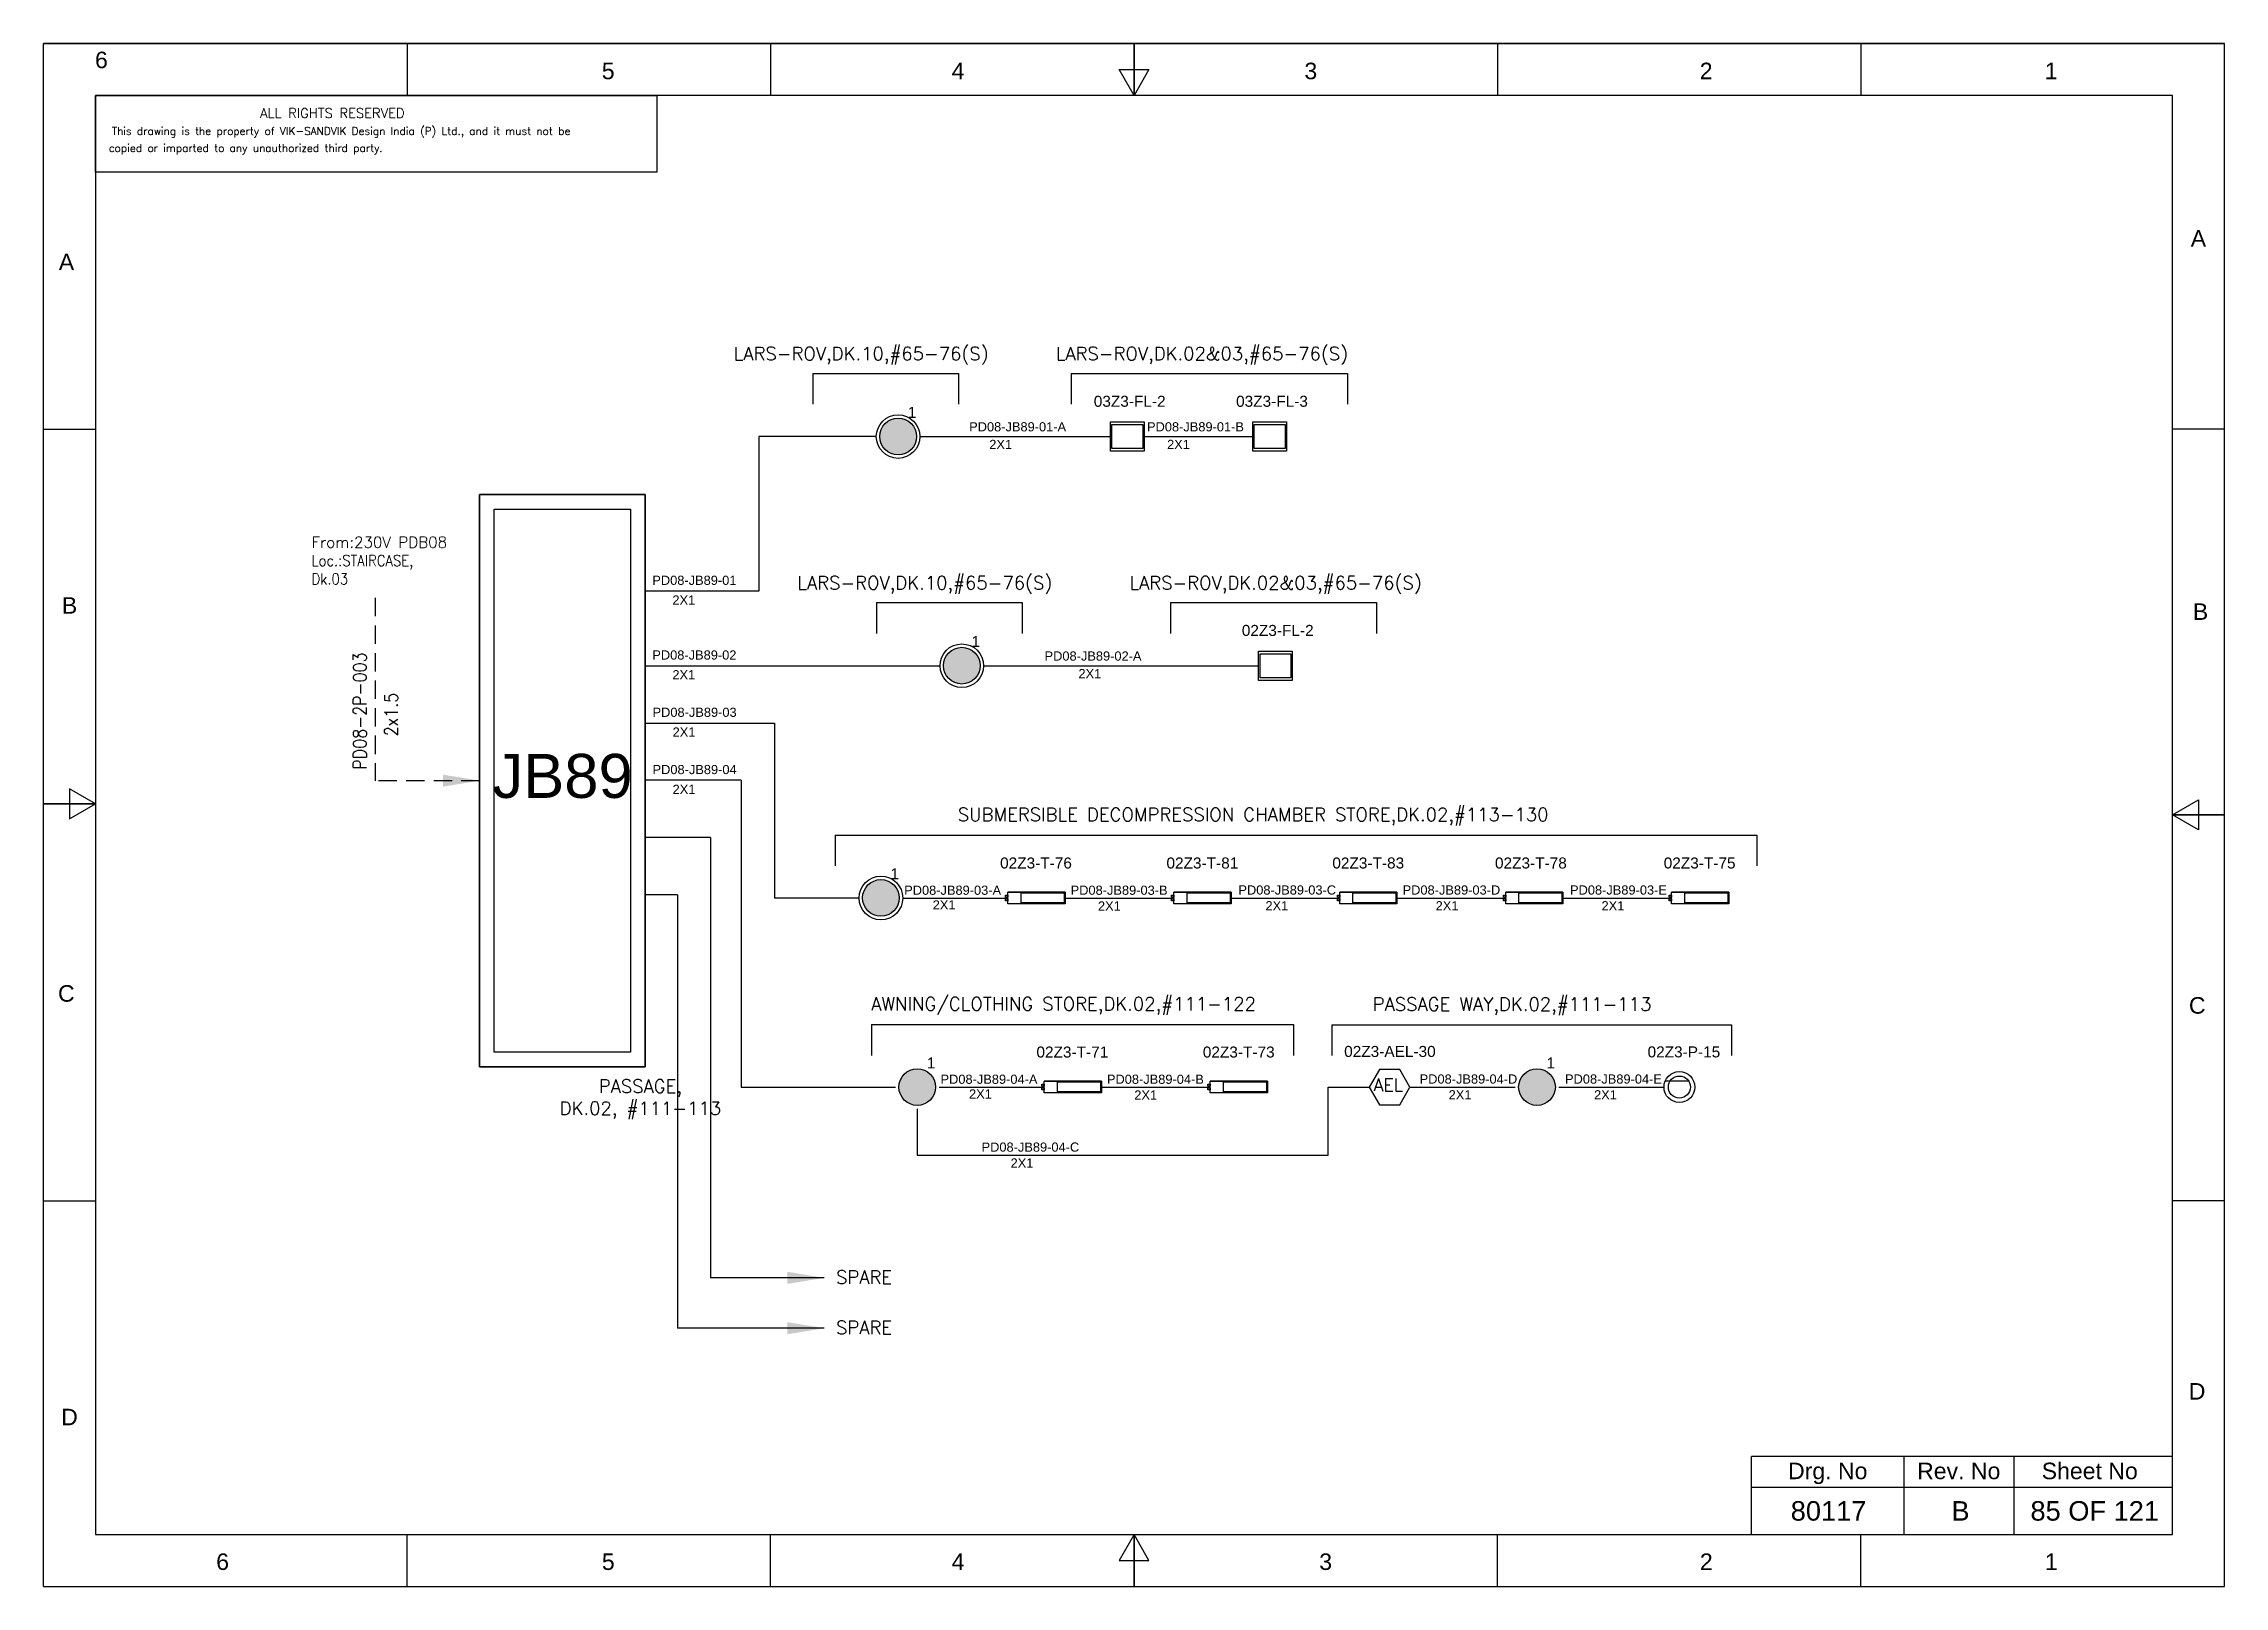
# Model space of a CAD drawing. Header units: inches. Extents: x -3311 to 1429, y -713 to 2436.
# Drawn here: x -2649.9 to -2352.9, y -152.6 to 57.4 of the extents above; entities that cross this region are included whole.
import ezdxf
from ezdxf.enums import TextEntityAlignment as Align

# ---------------------------------------------------------------- set-up
doc = ezdxf.new("R2010")
doc.units = ezdxf.units.IN
doc.linetypes.add('HIDDEN', pattern=[0.375, 0.25, -0.125])
doc.linetypes.add('SOLID', pattern=[0])
for name, color, linetype, lineweight in [('ELEC_TXT-025', 1, 'Continuous', 25), ('HEL-025', 1, 'Continuous', 25), ('HEL-035', 2, 'Continuous', 35)]:
    doc.layers.add(name, color=color, linetype=linetype, lineweight=lineweight)
doc.layers.add('LINE', color=3, linetype='SOLID')
doc.styles.add('_NORMAL', font='arial.ttf')
doc.styles.add('ROMANS', font='simplex.shx', dxfattribs={"width": 0.88})
doc.styles.get("Standard").update_dxf_attribs({"font": 'arial.ttf'})
doc.dimstyles.get("Standard").update_dxf_attribs({"dimtxt": 0.18, "dimasz": 0.18, "dimexe": 0.18, "dimexo": 0.0625, "dimgap": 0.09, "dimtad": 0, "dimtih": 1, "dimtoh": 1, "dimdec": 4, "dimzin": 0, "dimdsep": 46, "dimtxsty": 'Standard', "dimcen": 0.09, "dimadec": 0, "dimazin": 0, "dimtfac": 1, "dimtdec": 4, "dimtofl": 0, "dimtmove": 0, "dimatfit": 3, "dimfxl": 1, "dimtolj": 1, "dimtzin": 0, "dimarcsym": 0})
pattern_1 = [(0, (0, 0), (0, 6.985), [5.08, -1.905]), (90, (0, 0), (-6.985, 4e-16), [5.08, -1.905])]

msp = doc.modelspace()

# ---------------------------------------------------------------- texts
at = {"color": 7}
for s, p in [('PD08-JB89-01-A', (-2523.81, 4.63, 0.08)), ('2X1', (-2521.07, 2.23)), ('PD08-JB89-01-B', (-2499.59, 4.63, 0.08)), ('2X1', (-2496.86, 2.23)), ('PD08-JB89-01', (-2566.96, -16.27)), ('2X1', (-2564.23, -18.96)), ('PD08-JB89-02', (-2566.96, -26.44)), ('PD08-JB89-02-A', (-2513.54, -26.58, 0.08)), ('2X1', (-2564.23, -29.13)), ('2X1', (-2508.93, -28.98)), ('PD08-JB89-03', (-2566.93, -34.24)), ('2X1', (-2564.2, -36.93)), ('PD08-JB89-04', (-2566.93, -42.04)), ('2X1', (-2564.2, -44.73)), ('PD08-JB89-03-A', (-2532.66, -58.47, 0.03)), ('2X1', (-2528.78, -60.47)), ('PD08-JB89-03-B', (-2509.99, -58.47, 0.03)), ('2X1', (-2506.27, -60.62, -0.03)), ('PD08-JB89-03-C', (-2487.14, -58.44, 0.08)), ('2X1', (-2483.46, -60.59)), ('PD08-JB89-03-D', (-2464.78, -58.44, 0.11)), ('2X1', (-2460.28, -60.59)), ('PD08-JB89-03-E', (-2441.98, -58.44, 0.14)), ('2X1', (-2437.69, -60.59)), ('PD08-JB89-04-A', (-2527.71, -84.21, 0.03)), ('PD08-JB89-04-B', (-2505.05, -84.21, 0.03)), ('PD08-JB89-04-D', (-2462.46, -84.18, 0.16)), ('PD08-JB89-04-E', (-2442.66, -84.18, 0.16)), ('2X1', (-2523.83, -86.21)), ('2X1', (-2501.32, -86.36, -0.03)), ('2X1', (-2458.51, -86.33)), ('2X1', (-2438.71, -86.33)), ('PD08-JB89-04-C', (-2522.12, -93.45, 0.16)), ('2X1', (-2518.17, -95.61))]:
    msp.add_text(s, height=1.25, dxfattribs=at).set_placement(p)
at = {"color": 7, "lineweight": 30}
msp.add_text('JB89 ', height=6, dxfattribs=at).set_placement((-2578.02, -42.28), align=Align.MIDDLE_CENTER)
at = {"color": 7}
for s, height, p in [('Drg. No', 2.246, (-2406.88, -136.92)), ('Rev. No', 2.246, (-2389.04, -136.92)), ('Sheet No', 2.246, (-2371.2, -136.92)), ('80117', 2.653, (-2406.77, -142.36)), ('B', 2.65, (-2388.8, -142.36)), ('85 OF 121', 2.653, (-2370.52, -142.36))]:
    msp.add_text(s, height=height, dxfattribs=at).set_placement(p, align=Align.MIDDLE_CENTER)
at = {"color": 7, "char_height": 1.8, "attachment_point": 1, "style": '_NORMAL'}
for s, insert, width in [('{\\Fromans|c0;\\C2;LARS-ROV,DK.10,#65-76(S)}', (-2555.88, 16.12, 0.22), 74.1776), ('{\\Fromans|c0;\\C2;LARS-ROV,DK.02&03,#65-76(S)}', (-2512.02, 16.12, 0.22), 74.1776), ('{\\Fromans|c0;\\C2;LARS-ROV,DK.10,#65-76(S)}', (-2547.21, -15.08, 0.22), 74.1776), ('{\\Fromans|c0;\\C2;LARS-ROV,DK.02&03,#65-76(S)}', (-2501.98, -15.08, 0.22), 74.1776), ('{\\Fromans|c0;\\C2;SUBMERSIBLE DECOMPRESSION CHAMBER STORE,DK.02,#113-130}', (-2525.36, -46.63, 0.22), 128.8823), ('{\\Fromans|c0;\\C2;AWNING/CLOTHING STORE,DK.02,#111-122}', (-2537.15, -72.43, 0.22), 74.1776), ('{\\Fromans|c0;\\C2;PASSAGE WAY,DK.02,#111-113}', (-2468.85, -72.45, 0.22), 74.1776), ('{\\Fromans|c0;\\C2;SPARE}', (-2541.94, -109.63), 8.1658), ('{\\Fromans|c0;\\C2;SPARE}', (-2541.94, -116.49), 8.1658)]:
    msp.add_mtext(s, dxfattribs=dict(at, insert=insert, width=width))
at = {"color": 7, "insert": (-2613.37, -9.71), "char_height": 1.5, "width": 36.8884, "attachment_point": 1}
msp.add_mtext('{\\Fromans|c0;\\C2;From:230V PDB08 \\P\\Fsimplex|c0;\\W0.88;Loc.:STAIRCASE,      \\PDk.03}', dxfattribs=at)
at = {"color": 7, "insert": (-2607.69, -41.43), "char_height": 1.8, "width": 17.1296, "attachment_point": 1, "rotation": 90, "style": '_NORMAL'}
msp.add_mtext('{\\Fromans|c0;\\W0.88;PD08-2P-003}', dxfattribs=at)
at = {"color": 7, "insert": (-2603.42, -36.87), "char_height": 1.8, "attachment_point": 1, "rotation": 90, "style": '_NORMAL'}
msp.add_mtext('{\\Fsimplex|c0;\\W0.88;2x1.5}', dxfattribs=at)
at = {"color": 7, "insert": (-2579.58, -83.64), "char_height": 1.8, "attachment_point": 1, "style": '_NORMAL'}
msp.add_mtext('\\pxqc;{\\Fromans|c0;\\C2;PASSAGE, \\PDK.02, #111-113}', dxfattribs=at)

# ---------------------------------------------------------------- blocks, each defined once
blk = doc.blocks.new('FIXED_KEY_SWITCH')
h = blk.add_hatch(color=1)
h.dxf.hatch_style = 1
edge = h.paths.add_edge_path()
edge.add_arc((848.13, 1737.46), 2.5, 0, 360)
at = {"color": 1}
blk.add_circle((848.13, 1737.46), 2.5, dxfattribs=at)
at = {"color": 7, "insert": (849.44, 1741.5), "char_height": 1.5, "attachment_point": 1, "style": '_NORMAL'}
blk.add_mtext_dynamic_manual_height_columns('1', width=1.5, gutter_width=7.5, heights=[0], dxfattribs=at)
blk = doc.blocks.new('SWT')
blk.add_blockref('FIXED_KEY_SWITCH', (0, 0))
blk.add_attdef('TAG_NO', (844.55, 1741.11), '', height=1.5)
blk = doc.blocks.new('13')
for points in [[(436.88, 1959.44), (441.46, 1959.44), (441.46, 1955.44), (436.88, 1955.44)], [(437.07, 1959.08), (441.26, 1959.08), (441.26, 1955.8), (437.07, 1955.8)]]:
    blk.add_lwpolyline(points, close=True)
blk = doc.blocks.new('LED FLOOD LIGHT 100W')
blk.add_blockref('13', (5123.55, -712.19))
blk.add_attdef('TAG_NO', (5558.98, 1249.67), '', height=1.5)
blk = doc.blocks.new('fr')
at = {"color": 7, "linetype": 'Continuous'}
for p, q in [((33763.99, 4500.4), (33466.99, 4500.4)), ((33466.99, 4500.4), (33763.99, 4500.4)), ((33466.99, 4290.33), (33466.99, 4500.4)), ((33516.49, 4500.4), (33516.49, 4493.33)), ((33565.99, 4500.4), (33565.99, 4493.33)), ((33615.49, 4500.4), (33615.49, 4493.33)), ((33615.49, 4493.33), (33615.49, 4500.4)), ((33615.49, 4500.4), (33615.49, 4493.33)), ((33664.99, 4500.4), (33664.99, 4493.33)), ((33714.49, 4500.4), (33714.49, 4493.33)), ((33763.99, 4290.33), (33763.99, 4500.4)), ((33763.99, 4290.33), (33763.99, 4500.4)), ((33615.49, 4493.33), (33613.45, 4496.87)), ((33613.45, 4496.87), (33617.53, 4496.87)), ((33617.53, 4496.87), (33615.49, 4493.33)), ((33756.92, 4493.33), (33474.06, 4493.33)), ((33474.06, 4493.33), (33474.06, 4297.41)), ((33756.92, 4297.41), (33756.92, 4493.33)), ((33466.99, 4447.89), (33474.06, 4447.89)), ((33763.99, 4447.89), (33756.92, 4447.89)), ((33474.06, 4396.87), (33470.53, 4398.91)), ((33470.53, 4398.91), (33470.53, 4394.83)), ((33466.99, 4396.87), (33474.06, 4396.87)), ((33474.06, 4396.87), (33466.99, 4396.87)), ((33466.99, 4396.87), (33474.06, 4396.87)), ((33470.53, 4394.83), (33474.06, 4396.87)), ((33756.92, 4395.37), (33760.45, 4397.41)), ((33760.45, 4397.41), (33760.45, 4393.33)), ((33763.99, 4395.37), (33756.92, 4395.37)), ((33760.45, 4393.33), (33756.92, 4395.37)), ((33756.92, 4395.37), (33763.99, 4395.37)), ((33763.99, 4395.37), (33756.92, 4395.37)), ((33466.99, 4342.85), (33474.06, 4342.85)), ((33763.99, 4342.85), (33756.92, 4342.85)), ((33474.06, 4297.41), (33756.92, 4297.41)), ((33516.49, 4290.33), (33516.49, 4297.41)), ((33565.99, 4290.33), (33565.99, 4297.41)), ((33615.49, 4297.41), (33613.45, 4293.87)), ((33615.49, 4290.33), (33615.49, 4297.41)), ((33617.53, 4293.87), (33615.49, 4297.41)), ((33615.49, 4297.41), (33615.49, 4290.33)), ((33615.49, 4290.33), (33615.49, 4297.41)), ((33664.99, 4290.33), (33664.99, 4297.41)), ((33714.49, 4290.33), (33714.49, 4297.41)), ((33613.45, 4293.87), (33617.53, 4293.87)), ((33466.99, 4290.33), (33763.99, 4290.33)), ((33466.99, 4290.33), (33763.99, 4290.33))]:
    blk.add_line(p, q, dxfattribs=at)
at = {"color": 7, "style": '_NORMAL'}
for s, p in [('6', (33474.86, 4498.18)), ('5', (33543.88, 4496.68)), ('4', (33591.52, 4496.68)), ('3', (33639.57, 4496.68)), ('2', (33693.41, 4496.68)), ('1', (33740.39, 4496.68)), ('A', (33760.45, 4473.88)), ('A', (33470.1, 4470.68)), ('B', (33470.52, 4423.9)), ('B', (33760.74, 4423.06)), ('C', (33470.08, 4371.07)), ('C', (33760.29, 4369.44)), ('D', (33760.27, 4316.89)), ('D', (33470.51, 4313.39)), ('6', (33491.37, 4293.69)), ('5', (33543.89, 4293.69)), ('4', (33591.53, 4293.69)), ('3', (33641.59, 4293.69)), ('2', (33693.43, 4293.69)), ('1', (33740.41, 4293.69))]:
    blk.add_text(s, height=2.25, dxfattribs=at).set_placement(p, align=Align.MIDDLE_CENTER)
blk = doc.blocks.new('A$C4BAD7D21')
at = {"layer": 'HEL-025'}
blk.add_lwpolyline([(-34000, 0), (-34000, 2086), (-18714, 2086), (-18714, 0)], close=True, dxfattribs=at)
at = {"layer": 'HEL-025', "style": 'ROMANS'}
for s, p in [('This drawing is the property of VIK-SANDVIK Design India (P) Ltd., and it must not be', (-33558, 1016)), (' copied or imparted to any unauthorized third party.', (-33785, 550))]:
    blk.add_text(s, height=210, dxfattribs=at).set_placement(p)
at = {"layer": 'HEL-035', "style": 'ROMANS'}
blk.add_text('     ALL RIGHTS RESERVED', height=262.5, dxfattribs=at).set_placement((-30497, 1476))
blk = doc.blocks.new('2A')
at = {"color": 7, "lineweight": -3, "ltscale": 2.5}
blk.add_line((790.02, 1997.62, -0.03), (782.23, 1997.62, -0.03), dxfattribs=at)
at = {"color": 7, "lineweight": -3, "ltscale": 2.5, "elevation": -0.03}
for points in [[(781.91, 1997.21), (782.23, 1997.21), (782.23, 1996.94), (781.91, 1996.94)], [(781.91, 1996.7), (782.23, 1996.7), (782.23, 1996.44), (781.91, 1996.44)], [(782.23, 1997.62), (790.02, 1997.62), (790.02, 1996.02), (782.23, 1996.02)], [(784.03, 1997.5), (789.88, 1997.5), (789.88, 1996.14), (784.03, 1996.14)]]:
    blk.add_lwpolyline(points, close=True, dxfattribs=at)
blk = doc.blocks.new('LED TUBE LIGHT 30W')
blk.add_blockref('2A', (179.91, -357.89))
blk.add_attdef('TAG_NO.', (962.52, 1642.97), '', height=1.5)
blk = doc.blocks.new('1')
h = blk.add_hatch()
h.set_pattern_fill('ANGLE', color=6)
h.set_pattern_definition(pattern_1)
h.paths.add_polyline_path([(303.23, 2044.43, 1), (306.22, 2044.43, 1)], flags=0)
h.paths.add_polyline_path([(302.63, 2044.43, 1), (306.83, 2044.43, 1)])
h.paths.add_polyline_path([(306.22, 2044.43, -1), (303.23, 2044.43, -1)], flags=16)
h = blk.add_hatch()
h.set_pattern_fill('ANGLE', color=6)
h.set_pattern_definition(pattern_1)
h.paths.add_polyline_path([(303.23, 2044.43, 1), (306.22, 2044.43, 1)])
at = {"color": 6}
for radius in [2.1, 1.5]:
    blk.add_circle((304.73, 2044.43), radius, dxfattribs=at)
blk = doc.blocks.new('LED PENDENT LIGHT 15W')
blk.add_blockref('1', (0, 0))
blk.add_attdef('TAG_NO', (301.63, 2048.1), '', height=1.5)
blk = doc.blocks.new('AEL')
at = {"color": 4}
blk.add_lwpolyline([(989.98, -190.09), (992.75, -190.09), (994.14, -187.69), (992.75, -185.28), (989.98, -185.28), (988.59, -187.69)], close=True, dxfattribs=at)
at = {"color": 4, "style": 'ROMANS'}
blk.add_text('AEL', height=1.725, dxfattribs=at).set_placement((989.2, -188.27))
blk = doc.blocks.new('AEL_L')
blk.add_blockref('AEL', (0, 0))
blk.add_attdef('TAG_NO', (986.55, -183.59), '', height=1.5)

# ---------------------------------------------------------------- linework, layer by layer
for p, q in [((-2545.08, 12.52, -0.05), (-2525.25, 12.52, -0.05)), ((-2509.91, 12.52, -0.05), (-2472.28, 12.52, -0.05)), ((-2552.47, 3.93), (-2552.47, -17.11)), ((-2536.46, 3.93), (-2552.47, 3.93)), ((-2536.41, -18.68, -0.05), (-2516.58, -18.68, -0.05)), ((-2496.39, -18.68, -0.05), (-2468.32, -18.68, -0.05)), ((-2550.33, -35.08), (-2550.33, -58.91)), ((-2554.88, -42.88), (-2567.94, -42.88)), ((-2554.88, -42.88), (-2554.88, -84.65)), ((-2542.07, -50.34, -0.05), (-2416.52, -50.34, -0.05)), ((-2559.04, -50.68), (-2567.94, -50.68)), ((-2559.04, -50.68), (-2559.04, -110.63)), ((-2563.52, -58.48), (-2567.94, -58.48)), ((-2563.52, -58.48), (-2563.52, -117.49)), ((-2538.81, -58.91), (-2550.33, -58.91)), ((-2537.12, -76.14, -0.05), (-2479.64, -76.14, -0.05)), ((-2474.42, -76.16, -0.05), (-2420, -76.16, -0.05)), ((-2474.93, -93.92), (-2474.93, -84.65)), ((-2474.93, -84.65), (-2469.33, -84.65)), ((-2530.88, -87.62), (-2530.88, -93.92)), ((-2530.88, -93.92), (-2474.93, -93.92))]:
    msp.add_line(p, q)
at = {"color": 7, "linetype": 'Continuous'}
for p, q in [((-2359.94, -134.97), (-2417.25, -134.97)), ((-2417.25, -145.57), (-2417.25, -134.97)), ((-2396.48, -145.57), (-2396.48, -134.97)), ((-2381.47, -145.57), (-2381.47, -134.97)), ((-2417.25, -139.15), (-2359.94, -139.15))]:
    msp.add_line(p, q, dxfattribs=at)
at = {"linetype": 'HIDDEN', "ltscale": 10}
msp.add_lwpolyline([(-2604.7, -18.05), (-2604.7, -42.93)], dxfattribs=at)
at = {"layer": 'LINE', "color": 0}
for p, q in [((-2545.08, 12.52, -0.05), (-2545.08, 8.33, -0.05)), ((-2525.25, 12.52, -0.05), (-2525.25, 8.33, -0.05)), ((-2509.91, 12.52, -0.05), (-2509.91, 8.33, -0.05)), ((-2472.28, 12.52, -0.05), (-2472.28, 8.33, -0.05)), ((-2530.51, 3.93), (-2504.56, 3.93)), ((-2499.97, 3.93), (-2485.17, 3.93)), ((-2590.49, -3.98), (-2590.49, -81.88)), ((-2567.94, -3.98), (-2590.49, -3.98)), ((-2567.94, -81.88), (-2567.94, -3.98)), ((-2552.47, -17.11), (-2567.94, -17.11)), ((-2536.41, -18.68, -0.05), (-2536.41, -22.87, -0.05)), ((-2516.58, -18.68, -0.05), (-2516.58, -22.87, -0.05)), ((-2496.39, -18.68, -0.05), (-2496.39, -22.87, -0.05)), ((-2468.32, -18.68, -0.05), (-2468.32, -22.87, -0.05)), ((-2567.94, -27.28), (-2527.79, -27.28)), ((-2521.84, -27.28), (-2484.4, -27.28)), ((-2567.91, -35.08), (-2550.33, -35.08)), ((-2542.07, -50.34, -0.05), (-2542.07, -54.53, -0.05)), ((-2416.52, -50.34, -0.05), (-2416.52, -54.53, -0.05)), ((-2532.86, -58.91), (-2518.54, -58.91)), ((-2510.74, -58.91), (-2495.94, -58.91)), ((-2488.14, -58.91), (-2473.35, -58.91)), ((-2465.55, -58.91), (-2450.75, -58.91)), ((-2442.95, -58.91), (-2428.16, -58.91)), ((-2537.12, -76.14, -0.05), (-2537.12, -80.33, -0.05)), ((-2479.64, -76.14, -0.05), (-2479.64, -80.33, -0.05)), ((-2474.42, -76.16, -0.05), (-2474.42, -80.35, -0.05)), ((-2420, -76.16, -0.05), (-2420, -80.35, -0.05)), ((-2590.49, -81.88), (-2567.94, -81.88)), ((-2554.88, -84.65), (-2533.86, -84.65)), ((-2527.91, -84.65), (-2513.59, -84.65)), ((-2505.79, -84.65), (-2490.99, -84.65)), ((-2463.77, -84.65), (-2449.45, -84.65)), ((-2443.51, -84.65), (-2429.18, -84.65))]:
    msp.add_line(p, q, dxfattribs=at)
for points in [[(-2590.49, -3.98), (-2567.94, -3.98), (-2567.94, -81.88), (-2590.49, -81.88)], [(-2588.49, -5.98), (-2569.94, -5.98), (-2569.94, -79.88), (-2588.49, -79.88)]]:
    msp.add_lwpolyline(points, close=True, dxfattribs=at)
for centre in [(-2533.49, 3.93), (-2524.81, -27.28), (-2535.83, -58.91)]:
    msp.add_circle(centre, 2.97, dxfattribs=at)

# ---------------------------------------------------------------- block references
for name, p in [('fr', (-36116.85, -4442.97)), ('SWT', (-3381.61, -1733.53)), ('SWT', (-3372.94, -1764.73)), ('SWT', (-3383.96, -1796.36)), ('SWT', (-3379.01, -1822.11)), ('SWT', (-3294.61, -1822.11))]:
    msp.add_blockref(name, p)
ref = msp.add_blockref('LED FLOOD LIGHT 100W', (-8064.98, -1241.32))
ref.add_attrib('TAG_NO', '03Z3-FL-2', (-2506.84, 7.98), dxfattribs={"height": 1.5})
ref = msp.add_blockref('LED FLOOD LIGHT 100W', (-8045.6, -1241.32))
ref.add_attrib('TAG_NO', '03Z3-FL-3', (-2487.46, 7.98), dxfattribs={"height": 1.5})
ref = msp.add_blockref('LED FLOOD LIGHT 100W', (-8044.82, -1272.53))
ref.add_attrib('TAG_NO', '02Z3-FL-2', (-2486.68, -23.22), dxfattribs={"height": 1.5})
ref = msp.add_blockref('LED TUBE LIGHT 30W', (-3480.67, -1697.83, 0.03))
ref.add_attrib('TAG_NO.', '02Z3-T-76', (-2519.6, -54.89, 0.03), dxfattribs={"height": 1.5})
ref = msp.add_blockref('LED TUBE LIGHT 30W', (-3458.07, -1697.83, 0.03))
ref.add_attrib('TAG_NO.', '02Z3-T-81', (-2496.94, -54.89, 0.03), dxfattribs={"height": 1.5})
ref = msp.add_blockref('LED TUBE LIGHT 30W', (-3435.48, -1697.83, 0.03))
ref.add_attrib('TAG_NO.', '02Z3-T-83', (-2474.35, -54.89, 0.03), dxfattribs={"height": 1.5})
ref = msp.add_blockref('LED TUBE LIGHT 30W', (-3412.88, -1697.83, 0.03))
ref.add_attrib('TAG_NO.', '02Z3-T-78', (-2452.2, -54.89, 0.03), dxfattribs={"height": 1.5})
ref = msp.add_blockref('LED TUBE LIGHT 30W', (-3390.29, -1697.83, 0.03))
ref.add_attrib('TAG_NO.', '02Z3-T-75', (-2429.22, -54.89, 0.03), dxfattribs={"height": 1.5})
ref = msp.add_blockref('LED TUBE LIGHT 30W', (-3475.72, -1723.57, 0.03))
ref.add_attrib('TAG_NO.', '02Z3-T-71', (-2514.65, -80.63, 0.03), dxfattribs={"height": 1.5})
ref = msp.add_blockref('LED TUBE LIGHT 30W', (-3453.12, -1723.57, 0.03))
ref.add_attrib('TAG_NO.', '02Z3-T-73', (-2491.99, -80.63, 0.03), dxfattribs={"height": 1.5})
ref = msp.add_blockref('AEL_L', (-3457.92, 103.04))
ref.add_attrib('TAG_NO', '02Z3-AEL-30', (-2472.74, -80.55), dxfattribs={"color": 4, "height": 1.5})
ref = msp.add_blockref('LED PENDENT LIGHT 15W', (-2731.81, -2129.08))
ref.add_attrib('TAG_NO', '02Z3-P-15', (-2431.42, -80.61), dxfattribs={"height": 1.5})
at = {"layer": 'ELEC_TXT-025', "color": 0, "xscale": 0.005, "yscale": 0.005, "zscale": 0.005}
msp.add_blockref('A$C4BAD7D21', (-2472.79, 39.93), dxfattribs=at)

msp.set_redraw_order([(e.dxf.handle, doc.entitydb.next_handle()) for e in msp.query("TEXT MTEXT ATTDEF DIMENSION ARC_DIMENSION")])  # texts and dimensions are drawn at this point

# ---------------------------------------------------------------- leaders
at = {"linetype": 'HIDDEN', "ltscale": 10}
msp.add_leader([(-2590.49, -42.93), (-2604.7, -42.93)], dimstyle='Standard', override={"dimasz": 5, "dimarcsym": 1}, dxfattribs=at)
for points in [[(-2543.56, -110.63), (-2559.04, -110.63)], [(-2543.56, -117.49), (-2563.52, -117.49)]]:
    msp.add_leader(points, dimstyle='Standard', override={"dimasz": 5, "dimarcsym": 1})

doc.saveas('drawing.dxf')
